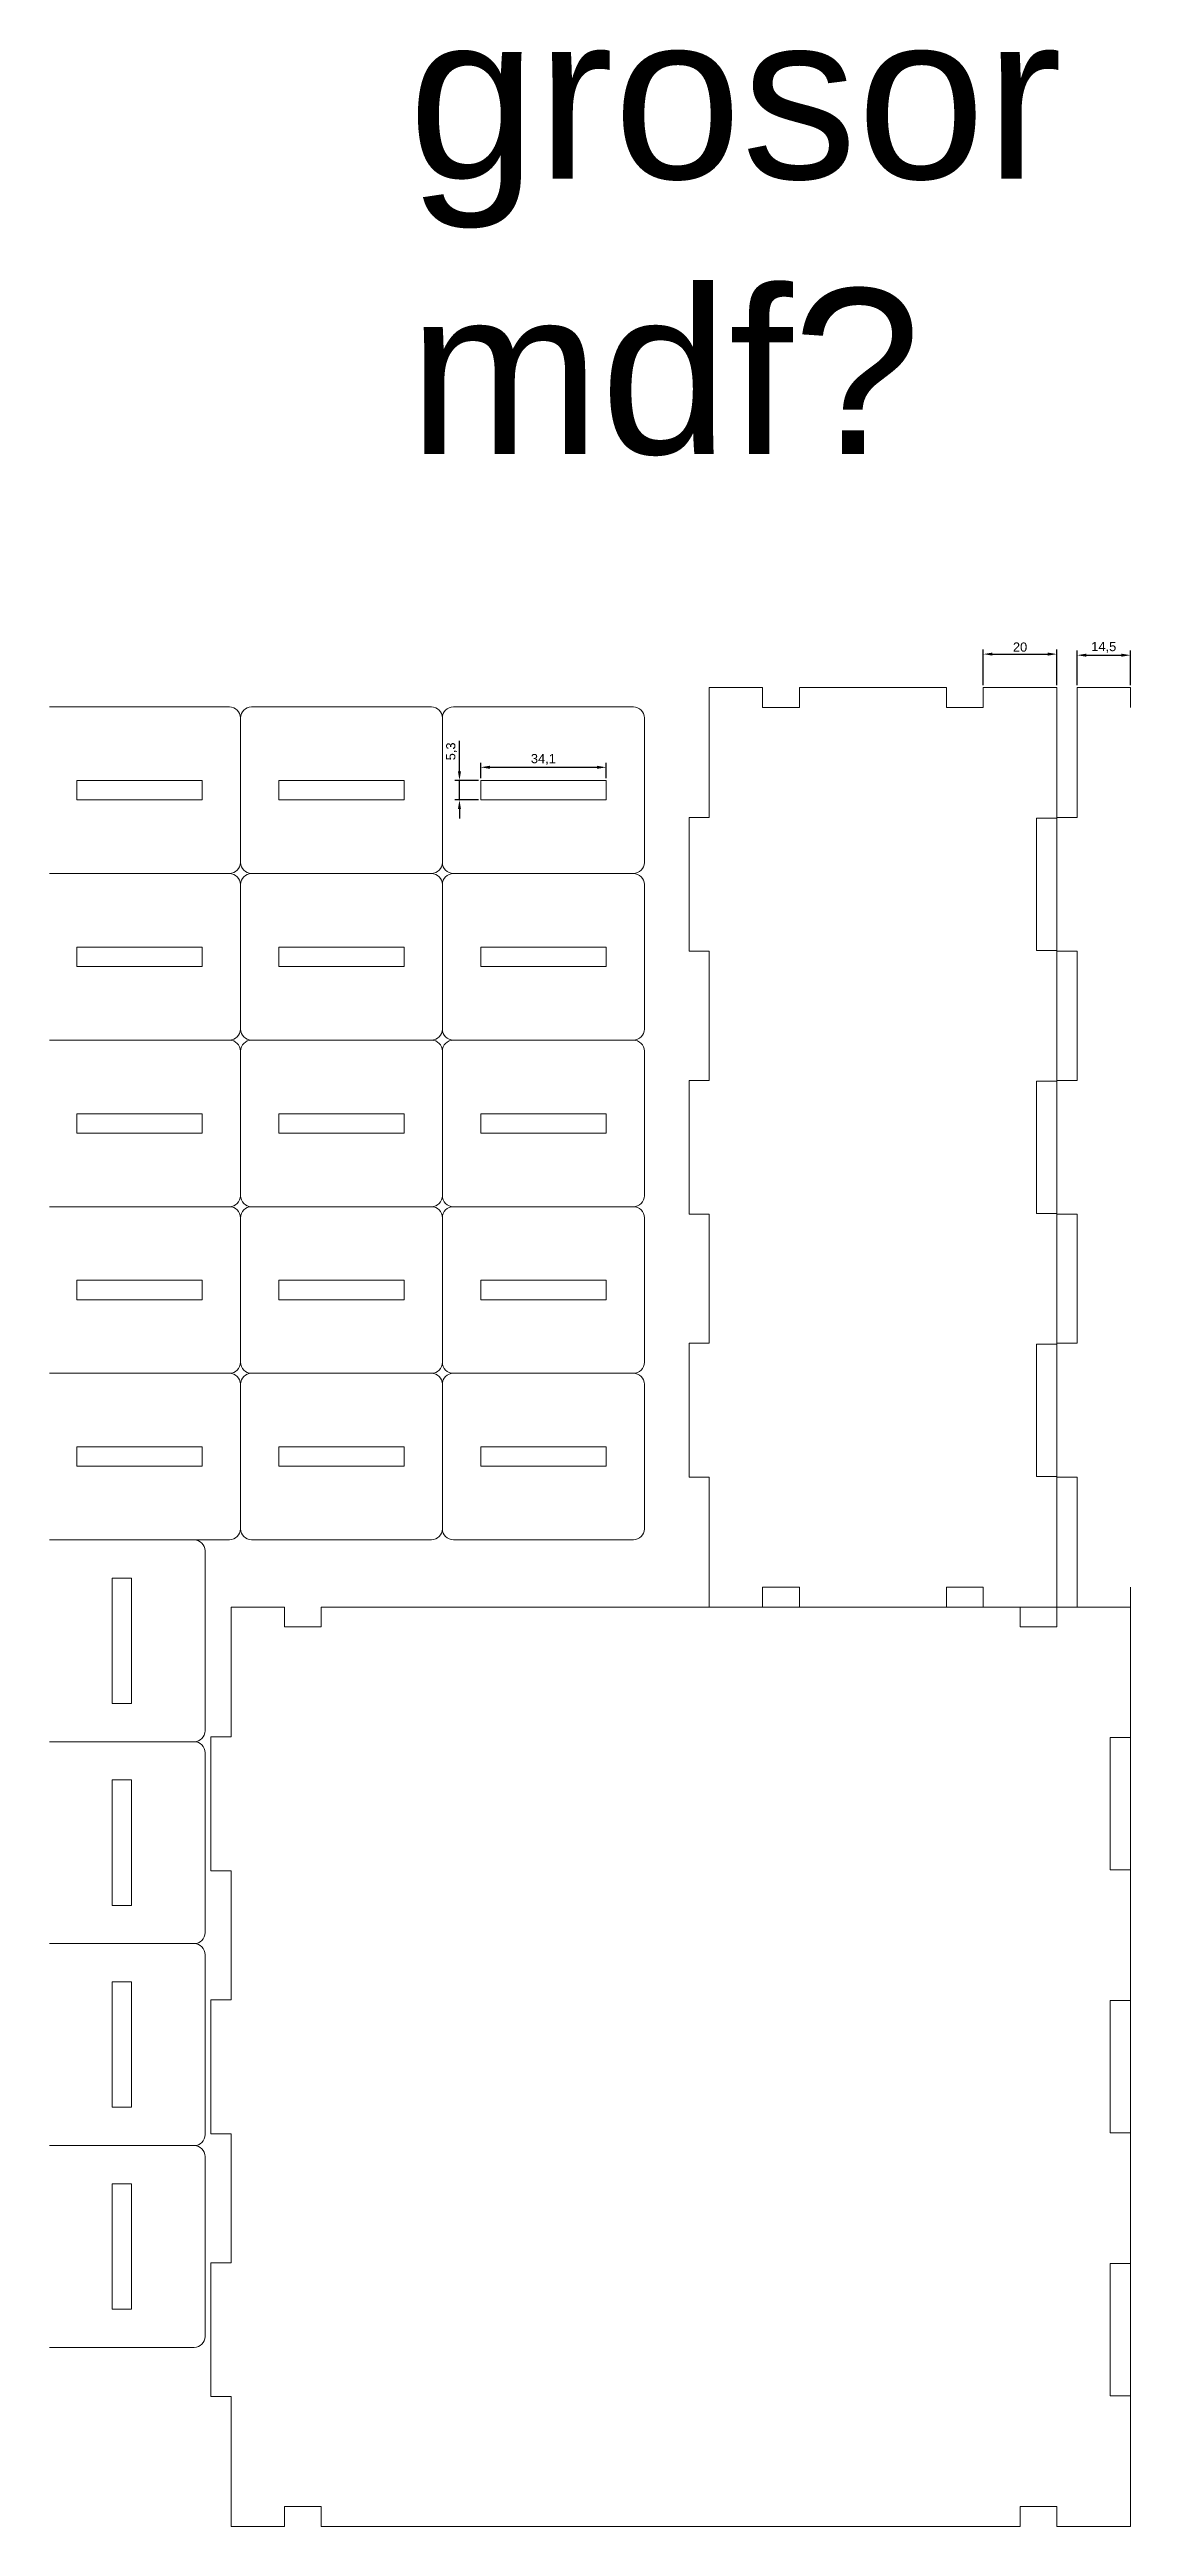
# Model space of a CAD drawing. Header units: millimetres. Extents: x 883 to 14654, y 5219 to 8318.
# Drawn here: x 3487 to 3781, y 7268 to 7942 of the extents above; entities that cross this region are included whole.
import ezdxf

# ---------------------------------------------------------------- set-up
doc = ezdxf.new("R2010")
doc.units = ezdxf.units.MM
doc.header["$LTSCALE"] = 0.05
doc.header["$PDMODE"] = 35
doc.header["$PDSIZE"] = 2
doc.layers.add('Corte', color=1, linetype='Continuous', lineweight=5)
doc.styles.get("Standard").update_dxf_attribs({"font": 'arial.ttf'})
doc.dimstyles.new('ISO-25', dxfattribs={"dimtxt": 2.5, "dimasz": 2.5, "dimexe": 1.25, "dimexo": 0.625, "dimtad": 1, "dimtxsty": 'Standard', "dimcen": 2.5, "dimadec": 0, "dimazin": 0, "dimtfac": 1, "dimtmove": 0, "dimatfit": 3, "dimfxl": 1, "dimarcsym": 0})

msp = doc.modelspace()

# ---------------------------------------------------------------- texts
at = {"layer": 'Corte', "color": 4, "linetype": 'Continuous', "lineweight": 5, "insert": (3584.227, 7951.438), "char_height": 44.89215, "attachment_point": 1}
msp.add_mtext_dynamic_manual_height_columns('grosor mdf?', width=51.27427, gutter_width=224.461, heights=[0], dxfattribs=at)

# ---------------------------------------------------------------- blocks, each defined once
blk = doc.blocks.new('*D9')
at = {"layer": 'Corte', "color": 0, "linetype": 'Continuous', "lineweight": -2, "transparency": 16777216}
for p, q in [((3598.15, 7745.42), (3598.15, 7753.72)), ((3603.3, 7742.92), (3596.9, 7742.92)), ((3598.15, 7737.62), (3598.15, 7742.92)), ((3603.3, 7737.62), (3596.9, 7737.62)), ((3598.15, 7735.12), (3598.15, 7732.62))]:
    blk.add_line(p, q, dxfattribs=at)
at = {"layer": 'Corte', "color": 0, "linetype": 'Continuous', "lineweight": 5, "transparency": 16777216}
for points in [[(3597.73, 7745.42), (3598.57, 7745.42), (3598.15, 7742.92)], [(3597.73, 7735.12), (3598.57, 7735.12), (3598.15, 7737.62)]]:
    blk.add_solid(points, dxfattribs=at)
at = {"layer": 'Defpoints', "color": 0, "linetype": 'Continuous', "lineweight": 5, "transparency": 16777216}
for p in [(3598.15, 7742.92), (3603.92, 7742.92), (3603.92, 7737.62)]:
    blk.add_point(p, dxfattribs=at)
at = {"layer": 'Corte', "color": 0, "linetype": 'Continuous', "lineweight": 5, "transparency": 16777216, "insert": (3596.02, 7750.82), "char_height": 2.5, "attachment_point": 5, "rotation": 90}
blk.add_mtext('5,3', dxfattribs=at)
blk = doc.blocks.new('*D10')
at = {"layer": 'Corte', "color": 0, "linetype": 'Continuous', "lineweight": -2, "transparency": 16777216}
for p, q in [((3603.92, 7743.54), (3603.92, 7747.75)), ((3606.42, 7746.5), (3635.52, 7746.5)), ((3638.02, 7743.54), (3638.02, 7747.75))]:
    blk.add_line(p, q, dxfattribs=at)
at = {"layer": 'Corte', "color": 0, "linetype": 'Continuous', "lineweight": 5, "transparency": 16777216}
for points in [[(3606.42, 7746.92), (3606.42, 7746.08), (3603.92, 7746.5)], [(3635.52, 7746.92), (3635.52, 7746.08), (3638.02, 7746.5)]]:
    blk.add_solid(points, dxfattribs=at)
at = {"layer": 'Defpoints', "color": 0, "linetype": 'Continuous', "lineweight": 5, "transparency": 16777216}
for p in [(3638.02, 7746.5), (3603.92, 7742.92), (3638.02, 7742.92)]:
    blk.add_point(p, dxfattribs=at)
at = {"layer": 'Corte', "color": 0, "linetype": 'Continuous', "lineweight": 5, "transparency": 16777216, "insert": (3620.97, 7748.63), "char_height": 2.5, "attachment_point": 5}
blk.add_mtext('34,1', dxfattribs=at)
blk = doc.blocks.new('*D11')
at = {"layer": 'Corte', "color": 0, "linetype": 'Continuous', "lineweight": -2, "transparency": 16777216}
for p, q in [((3740.55, 7768.8), (3740.55, 7778.52)), ((3743.05, 7777.27), (3758.05, 7777.27)), ((3760.55, 7768.8), (3760.55, 7778.52))]:
    blk.add_line(p, q, dxfattribs=at)
at = {"layer": 'Corte', "color": 0, "linetype": 'Continuous', "lineweight": 5, "transparency": 16777216}
for points in [[(3743.05, 7777.69), (3743.05, 7776.85), (3740.55, 7777.27)], [(3758.05, 7777.69), (3758.05, 7776.85), (3760.55, 7777.27)]]:
    blk.add_solid(points, dxfattribs=at)
at = {"layer": 'Defpoints', "color": 0, "linetype": 'Continuous', "lineweight": 5, "transparency": 16777216}
for p in [(3760.55, 7777.27), (3740.55, 7768.18), (3760.55, 7768.18)]:
    blk.add_point(p, dxfattribs=at)
at = {"layer": 'Corte', "color": 0, "linetype": 'Continuous', "lineweight": 5, "transparency": 16777216, "insert": (3750.55, 7779.17), "char_height": 2.5, "attachment_point": 5}
blk.add_mtext('20', dxfattribs=at)
blk = doc.blocks.new('*D12')
at = {"layer": 'Corte', "color": 0, "linetype": 'Continuous', "lineweight": -2, "transparency": 16777216}
for p, q in [((3766.05, 7768.8), (3766.05, 7778.23)), ((3768.55, 7776.98), (3778.05, 7776.98)), ((3780.55, 7768.8), (3780.55, 7778.23))]:
    blk.add_line(p, q, dxfattribs=at)
at = {"layer": 'Corte', "color": 0, "linetype": 'Continuous', "lineweight": 5, "transparency": 16777216}
for points in [[(3768.55, 7777.39), (3768.55, 7776.56), (3766.05, 7776.98)], [(3778.05, 7777.39), (3778.05, 7776.56), (3780.55, 7776.98)]]:
    blk.add_solid(points, dxfattribs=at)
at = {"layer": 'Defpoints', "color": 0, "linetype": 'Continuous', "lineweight": 5, "transparency": 16777216}
for p in [(3780.55, 7776.98), (3766.05, 7768.18), (3780.55, 7768.18)]:
    blk.add_point(p, dxfattribs=at)
at = {"layer": 'Corte', "color": 0, "linetype": 'Continuous', "lineweight": 5, "transparency": 16777216, "insert": (3773.3, 7779.1), "char_height": 2.5, "attachment_point": 5}
blk.add_mtext('14,5', dxfattribs=at)

# ---------------------------------------------------------------- dimensions: what is measured, and where the dimension line sits
at = {"layer": 'Corte', "color": 4, "linetype": 'Continuous', "lineweight": 5}
for base, p1, p2, picture, middle in [((3760.554, 7777.272), (3740.554, 7768.179), (3760.554, 7768.179), '*D11', (3750.554, 7779.173)), ((3780.554, 7776.977), (3766.054, 7768.179), (3780.554, 7768.179), '*D12', (3773.304, 7779.105)), ((3638.024, 7746.499), (3603.924, 7742.917), (3638.024, 7742.917), '*D10', (3620.974, 7748.627))]:
    dim = msp.add_linear_dim(base=base, p1=p1, p2=p2, dimstyle='ISO-25', dxfattribs=at)
    dim.commit()
    dim.dimension.update_dxf_attribs({"geometry": picture, "text_midpoint": middle})
dim = msp.add_linear_dim(base=(3598.15, 7742.917), p1=(3603.924, 7737.617), p2=(3603.924, 7742.917), angle=90, dimstyle='ISO-25', dxfattribs=at)
dim.commit()
dim.dimension.update_dxf_attribs({"geometry": '*D9', "text_midpoint": (3596.023, 7750.818)})

# ---------------------------------------------------------------- linework, layer by layer
at = {"layer": 'Corte', "color": 1, "linetype": 'Continuous', "lineweight": 5}
for p, q in [((3666.054, 7768.179), (3666.054, 7732.879)), ((3666.054, 7768.179), (3680.554, 7768.179)), ((3680.554, 7768.179), (3680.554, 7762.779)), ((3690.554, 7762.779), (3690.554, 7768.179)), ((3690.554, 7768.179), (3730.554, 7768.179)), ((3730.554, 7762.779), (3730.554, 7768.179)), ((3740.554, 7768.179), (3760.554, 7768.179)), ((3740.554, 7768.179), (3740.554, 7762.779)), ((3760.554, 7732.679), (3760.554, 7768.179)), ((3766.054, 7768.179), (3766.054, 7732.879)), ((3766.054, 7768.179), (3780.554, 7768.179)), ((3780.554, 7768.179), (3780.554, 7762.779)), ((3486.724, 7762.917), (3535.624, 7762.917)), ((3538.624, 7740.267), (3538.624, 7759.917)), ((3590.524, 7762.917), (3541.624, 7762.917)), ((3593.524, 7740.267), (3593.524, 7759.917)), ((3596.524, 7762.917), (3645.424, 7762.917)), ((3648.424, 7740.267), (3648.424, 7759.917)), ((3680.554, 7762.779), (3690.554, 7762.779)), ((3740.554, 7762.779), (3730.554, 7762.779)), ((3528.224, 7742.917), (3494.124, 7742.917)), ((3494.124, 7742.917), (3494.124, 7737.617)), ((3528.224, 7737.617), (3528.224, 7742.917)), ((3538.624, 7740.267), (3538.624, 7720.617)), ((3549.024, 7737.617), (3549.024, 7742.917)), ((3549.024, 7742.917), (3583.124, 7742.917)), ((3583.124, 7742.917), (3583.124, 7737.617)), ((3593.524, 7740.267), (3593.524, 7720.617)), ((3638.024, 7742.917), (3603.924, 7742.917)), ((3603.924, 7742.917), (3603.924, 7737.617)), ((3638.024, 7737.617), (3638.024, 7742.917)), ((3648.424, 7740.267), (3648.424, 7720.617)), ((3494.124, 7737.617), (3528.224, 7737.617)), ((3583.124, 7737.617), (3549.024, 7737.617)), ((3603.924, 7737.617), (3638.024, 7737.617)), ((3666.054, 7732.879), (3660.554, 7732.879)), ((3660.554, 7732.879), (3660.554, 7696.479)), ((3755.054, 7696.679), (3755.054, 7732.679)), ((3755.054, 7732.679), (3760.554, 7732.679)), ((3766.054, 7732.879), (3760.554, 7732.879)), ((3760.554, 7732.879), (3760.554, 7696.479)), ((3486.724, 7717.617), (3535.624, 7717.617)), ((3538.624, 7694.967), (3538.624, 7714.617)), ((3590.524, 7717.617), (3541.624, 7717.617)), ((3593.524, 7694.967), (3593.524, 7714.617)), ((3596.524, 7717.617), (3645.424, 7717.617)), ((3648.424, 7694.967), (3648.424, 7714.617)), ((3494.124, 7697.617), (3528.224, 7697.617)), ((3494.124, 7692.317), (3494.124, 7697.617)), ((3528.224, 7692.317), (3494.124, 7692.317)), ((3528.224, 7697.617), (3528.224, 7692.317)), ((3538.624, 7694.967), (3538.624, 7675.317)), ((3583.124, 7697.617), (3549.024, 7697.617)), ((3549.024, 7697.617), (3549.024, 7692.317)), ((3549.024, 7692.317), (3583.124, 7692.317)), ((3583.124, 7692.317), (3583.124, 7697.617)), ((3593.524, 7694.967), (3593.524, 7675.317)), ((3603.924, 7697.617), (3638.024, 7697.617)), ((3603.924, 7692.317), (3603.924, 7697.617)), ((3638.024, 7692.317), (3603.924, 7692.317)), ((3638.024, 7697.617), (3638.024, 7692.317)), ((3648.424, 7694.967), (3648.424, 7675.317)), ((3660.554, 7696.479), (3666.054, 7696.479)), ((3666.054, 7696.479), (3666.054, 7661.379)), ((3760.554, 7696.679), (3755.054, 7696.679)), ((3760.554, 7661.179), (3760.554, 7696.679)), ((3760.554, 7696.479), (3766.054, 7696.479)), ((3766.054, 7696.479), (3766.054, 7661.379)), ((3486.724, 7672.317), (3535.624, 7672.317)), ((3590.524, 7672.317), (3541.624, 7672.317)), ((3596.524, 7672.317), (3645.424, 7672.317)), ((3538.624, 7649.667), (3538.624, 7669.317)), ((3593.524, 7649.667), (3593.524, 7669.317)), ((3648.424, 7649.667), (3648.424, 7669.317)), ((3666.054, 7661.379), (3660.554, 7661.379)), ((3660.554, 7661.379), (3660.554, 7624.979)), ((3755.054, 7625.179), (3755.054, 7661.179)), ((3755.054, 7661.179), (3760.554, 7661.179)), ((3766.054, 7661.379), (3760.554, 7661.379)), ((3760.554, 7661.379), (3760.554, 7624.979)), ((3528.224, 7652.317), (3494.124, 7652.317)), ((3494.124, 7652.317), (3494.124, 7647.017)), ((3528.224, 7647.017), (3528.224, 7652.317)), ((3549.024, 7647.017), (3549.024, 7652.317)), ((3549.024, 7652.317), (3583.124, 7652.317)), ((3583.124, 7652.317), (3583.124, 7647.017)), ((3638.024, 7652.317), (3603.924, 7652.317)), ((3603.924, 7652.317), (3603.924, 7647.017)), ((3638.024, 7647.017), (3638.024, 7652.317)), ((3494.124, 7647.017), (3528.224, 7647.017)), ((3538.624, 7649.667), (3538.624, 7630.017)), ((3583.124, 7647.017), (3549.024, 7647.017)), ((3593.524, 7649.667), (3593.524, 7630.017)), ((3603.924, 7647.017), (3638.024, 7647.017)), ((3648.424, 7649.667), (3648.424, 7630.017)), ((3486.724, 7627.017), (3535.624, 7627.017)), ((3538.624, 7604.367), (3538.624, 7624.017)), ((3590.524, 7627.017), (3541.624, 7627.017)), ((3593.524, 7604.367), (3593.524, 7624.017)), ((3596.524, 7627.017), (3645.424, 7627.017)), ((3648.424, 7604.367), (3648.424, 7624.017)), ((3660.554, 7624.979), (3666.054, 7624.979)), ((3666.054, 7624.979), (3666.054, 7589.879)), ((3760.554, 7625.179), (3755.054, 7625.179)), ((3760.554, 7589.679), (3760.554, 7625.179)), ((3760.554, 7624.979), (3766.054, 7624.979)), ((3766.054, 7624.979), (3766.054, 7589.879)), ((3494.124, 7607.017), (3528.224, 7607.017)), ((3494.124, 7601.717), (3494.124, 7607.017)), ((3528.224, 7607.017), (3528.224, 7601.717)), ((3538.624, 7604.367), (3538.624, 7584.717)), ((3583.124, 7607.017), (3549.024, 7607.017)), ((3549.024, 7607.017), (3549.024, 7601.717)), ((3583.124, 7601.717), (3583.124, 7607.017)), ((3593.524, 7604.367), (3593.524, 7584.717)), ((3603.924, 7607.017), (3638.024, 7607.017)), ((3603.924, 7601.717), (3603.924, 7607.017)), ((3638.024, 7607.017), (3638.024, 7601.717)), ((3648.424, 7604.367), (3648.424, 7584.717)), ((3528.224, 7601.717), (3494.124, 7601.717)), ((3549.024, 7601.717), (3583.124, 7601.717)), ((3638.024, 7601.717), (3603.924, 7601.717)), ((3660.554, 7553.479), (3660.554, 7589.879)), ((3660.554, 7589.879), (3666.054, 7589.879)), ((3755.054, 7553.679), (3755.054, 7589.679)), ((3755.054, 7589.679), (3760.554, 7589.679)), ((3760.554, 7553.479), (3760.554, 7589.879)), ((3760.554, 7589.879), (3766.054, 7589.879)), ((3486.724, 7581.717), (3535.624, 7581.717)), ((3538.624, 7559.093), (3538.624, 7578.743)), ((3590.524, 7581.717), (3541.624, 7581.717)), ((3593.524, 7559.093), (3593.524, 7578.743)), ((3596.524, 7581.717), (3645.424, 7581.717)), ((3648.424, 7559.093), (3648.424, 7578.743)), ((3528.224, 7561.743), (3494.124, 7561.743)), ((3494.124, 7561.743), (3494.124, 7556.443)), ((3494.124, 7556.443), (3528.224, 7556.443)), ((3528.224, 7556.443), (3528.224, 7561.743)), ((3538.624, 7559.093), (3538.624, 7539.443)), ((3549.024, 7556.443), (3549.024, 7561.743)), ((3549.024, 7561.743), (3583.124, 7561.743)), ((3583.124, 7556.443), (3549.024, 7556.443)), ((3583.124, 7561.743), (3583.124, 7556.443)), ((3593.524, 7559.093), (3593.524, 7539.443)), ((3638.024, 7561.743), (3603.924, 7561.743)), ((3603.924, 7561.743), (3603.924, 7556.443)), ((3603.924, 7556.443), (3638.024, 7556.443)), ((3638.024, 7556.443), (3638.024, 7561.743)), ((3648.424, 7559.093), (3648.424, 7539.443)), ((3666.054, 7553.479), (3660.554, 7553.479)), ((3666.054, 7518.179), (3666.054, 7553.479)), ((3760.554, 7553.679), (3755.054, 7553.679)), ((3766.054, 7553.479), (3760.554, 7553.479)), ((3760.554, 7553.479), (3760.554, 7518.179)), ((3766.054, 7518.179), (3766.054, 7553.479)), ((3486.724, 7536.443), (3535.624, 7536.443)), ((3590.524, 7536.443), (3541.624, 7536.443)), ((3596.524, 7536.443), (3645.424, 7536.443)), ((3529.024, 7533.443), (3529.024, 7484.543)), ((3503.724, 7526.043), (3503.724, 7491.943)), ((3509.024, 7526.043), (3503.724, 7526.043)), ((3509.024, 7491.943), (3509.024, 7526.043)), ((3680.554, 7518.179), (3680.554, 7523.579)), ((3680.554, 7523.579), (3690.554, 7523.579)), ((3690.554, 7523.579), (3690.554, 7518.179)), ((3740.554, 7523.579), (3730.554, 7523.579)), ((3730.554, 7523.579), (3730.554, 7518.179)), ((3740.554, 7518.179), (3740.554, 7523.579)), ((3780.554, 7518.179), (3780.554, 7523.579)), ((3536.054, 7518.179), (3536.054, 7482.879)), ((3536.054, 7518.179), (3550.554, 7518.179)), ((3550.554, 7518.179), (3550.554, 7512.779)), ((3560.554, 7512.779), (3560.554, 7518.179)), ((3560.554, 7518.179), (3750.554, 7518.179)), ((3666.054, 7518.179), (3680.554, 7518.179)), ((3690.554, 7518.179), (3730.554, 7518.179)), ((3740.554, 7518.179), (3760.554, 7518.179)), ((3750.554, 7512.779), (3750.554, 7518.179)), ((3760.554, 7518.179), (3780.554, 7518.179)), ((3760.554, 7518.179), (3760.554, 7512.779)), ((3766.054, 7518.179), (3780.554, 7518.179)), ((3780.554, 7482.679), (3780.554, 7518.179)), ((3550.554, 7512.779), (3560.554, 7512.779)), ((3760.554, 7512.779), (3750.554, 7512.779)), ((3503.724, 7491.943), (3509.024, 7491.943)), ((3536.054, 7482.879), (3530.554, 7482.879)), ((3530.554, 7482.879), (3530.554, 7446.479)), ((3775.054, 7446.679), (3775.054, 7482.679)), ((3775.054, 7482.679), (3780.554, 7482.679)), ((3780.554, 7482.879), (3780.554, 7446.479)), ((3506.374, 7481.543), (3486.724, 7481.543)), ((3506.374, 7481.543), (3526.024, 7481.543)), ((3529.024, 7429.643), (3529.024, 7478.543)), ((3503.724, 7437.043), (3503.724, 7471.143)), ((3503.724, 7471.143), (3509.024, 7471.143)), ((3509.024, 7471.143), (3509.024, 7437.043)), ((3530.554, 7446.479), (3536.054, 7446.479)), ((3536.054, 7446.479), (3536.054, 7411.379)), ((3780.554, 7446.679), (3775.054, 7446.679)), ((3780.554, 7411.179), (3780.554, 7446.679)), ((3509.024, 7437.043), (3503.724, 7437.043)), ((3506.374, 7426.643), (3486.724, 7426.643)), ((3506.374, 7426.643), (3526.024, 7426.643)), ((3529.024, 7423.643), (3529.024, 7374.743)), ((3503.724, 7416.243), (3503.724, 7382.143)), ((3509.024, 7416.243), (3503.724, 7416.243)), ((3509.024, 7382.143), (3509.024, 7416.243)), ((3536.054, 7411.379), (3530.554, 7411.379)), ((3530.554, 7411.379), (3530.554, 7374.979)), ((3775.054, 7375.179), (3775.054, 7411.179)), ((3775.054, 7411.179), (3780.554, 7411.179)), ((3780.554, 7411.379), (3780.554, 7374.979)), ((3503.724, 7382.143), (3509.024, 7382.143)), ((3530.554, 7374.979), (3536.054, 7374.979)), ((3536.054, 7374.979), (3536.054, 7339.879)), ((3780.554, 7375.179), (3775.054, 7375.179)), ((3780.554, 7339.679), (3780.554, 7375.179)), ((3506.374, 7371.743), (3486.724, 7371.743)), ((3506.374, 7371.743), (3526.024, 7371.743)), ((3529.024, 7319.843), (3529.024, 7368.743)), ((3503.724, 7327.243), (3503.724, 7361.343)), ((3503.724, 7361.343), (3509.024, 7361.343)), ((3509.024, 7361.343), (3509.024, 7327.243)), ((3530.554, 7303.479), (3530.554, 7339.879)), ((3530.554, 7339.879), (3536.054, 7339.879)), ((3775.054, 7303.679), (3775.054, 7339.679)), ((3775.054, 7339.679), (3780.554, 7339.679)), ((3780.554, 7303.479), (3780.554, 7339.879)), ((3509.024, 7327.243), (3503.724, 7327.243)), ((3506.374, 7316.843), (3486.724, 7316.843)), ((3506.374, 7316.843), (3526.024, 7316.843)), ((3536.054, 7303.479), (3530.554, 7303.479)), ((3536.054, 7268.179), (3536.054, 7303.479)), ((3780.554, 7303.679), (3775.054, 7303.679)), ((3780.554, 7268.179), (3780.554, 7303.679)), ((3550.554, 7268.179), (3550.554, 7273.579)), ((3550.554, 7273.579), (3560.554, 7273.579)), ((3560.554, 7273.579), (3560.554, 7268.179)), ((3760.554, 7273.579), (3750.554, 7273.579)), ((3750.554, 7273.579), (3750.554, 7268.179)), ((3760.554, 7268.179), (3760.554, 7273.579)), ((3536.054, 7268.179), (3550.554, 7268.179)), ((3560.554, 7268.179), (3750.554, 7268.179)), ((3760.554, 7268.179), (3780.554, 7268.179))]:
    msp.add_line(p, q, dxfattribs=at)
for centre, start, end in [((3535.624, 7759.917), 0, 90), ((3541.624, 7759.917), 90, 180), ((3590.524, 7759.917), 0, 90), ((3596.524, 7759.917), 90, 180), ((3645.424, 7759.917), 0, 90), ((3535.624, 7720.617), 270, 0), ((3541.624, 7720.617), 180, 270), ((3590.524, 7720.617), 270, 0), ((3596.524, 7720.617), 180, 270), ((3645.424, 7720.617), 270, 0), ((3535.624, 7714.617), 0, 90), ((3541.624, 7714.617), 90, 180), ((3590.524, 7714.617), 0, 90), ((3596.524, 7714.617), 90, 180), ((3645.424, 7714.617), 0, 90), ((3535.624, 7675.317), 270, 0), ((3535.624, 7669.317), 0, 90), ((3541.624, 7675.317), 180, 270), ((3541.624, 7669.317), 90, 180), ((3590.524, 7675.317), 270, 0), ((3590.524, 7669.317), 0, 90), ((3596.524, 7675.317), 180, 270), ((3596.524, 7669.317), 90, 180), ((3645.424, 7675.317), 270, 0), ((3645.424, 7669.317), 0, 90), ((3535.624, 7630.017), 270, 0), ((3535.624, 7624.017), 0, 90), ((3541.624, 7630.017), 180, 270), ((3541.624, 7624.017), 90, 180), ((3590.524, 7630.017), 270, 0), ((3590.524, 7624.017), 0, 90), ((3596.524, 7630.017), 180, 270), ((3596.524, 7624.017), 90, 180), ((3645.424, 7630.017), 270, 0), ((3645.424, 7624.017), 0, 90), ((3535.624, 7584.717), 270, 0), ((3541.624, 7584.717), 180, 270), ((3590.524, 7584.717), 270, 0), ((3596.524, 7584.717), 180, 270), ((3645.424, 7584.717), 270, 0), ((3535.624, 7578.743), 0, 90), ((3541.624, 7578.743), 90, 180), ((3590.524, 7578.743), 0, 90), ((3596.524, 7578.743), 90, 180), ((3645.424, 7578.743), 0, 90), ((3526.024, 7533.443), 0, 90), ((3535.624, 7539.443), 270, 0), ((3541.624, 7539.443), 180, 270), ((3590.524, 7539.443), 270, 0), ((3596.524, 7539.443), 180, 270), ((3645.424, 7539.443), 270, 0), ((3526.024, 7484.543), 270, 0), ((3526.024, 7478.543), 0, 90), ((3526.024, 7429.643), 270, 0), ((3526.024, 7423.643), 0, 90), ((3526.024, 7374.743), 270, 0), ((3526.024, 7368.743), 0, 90), ((3526.024, 7319.843), 270, 0)]:
    msp.add_arc(centre, 3, start, end, dxfattribs=at)

msp.set_redraw_order([(e.dxf.handle, doc.entitydb.next_handle()) for e in msp.query("TEXT MTEXT ATTDEF DIMENSION ARC_DIMENSION")])  # texts and dimensions are drawn at this point

doc.saveas('drawing.dxf')
